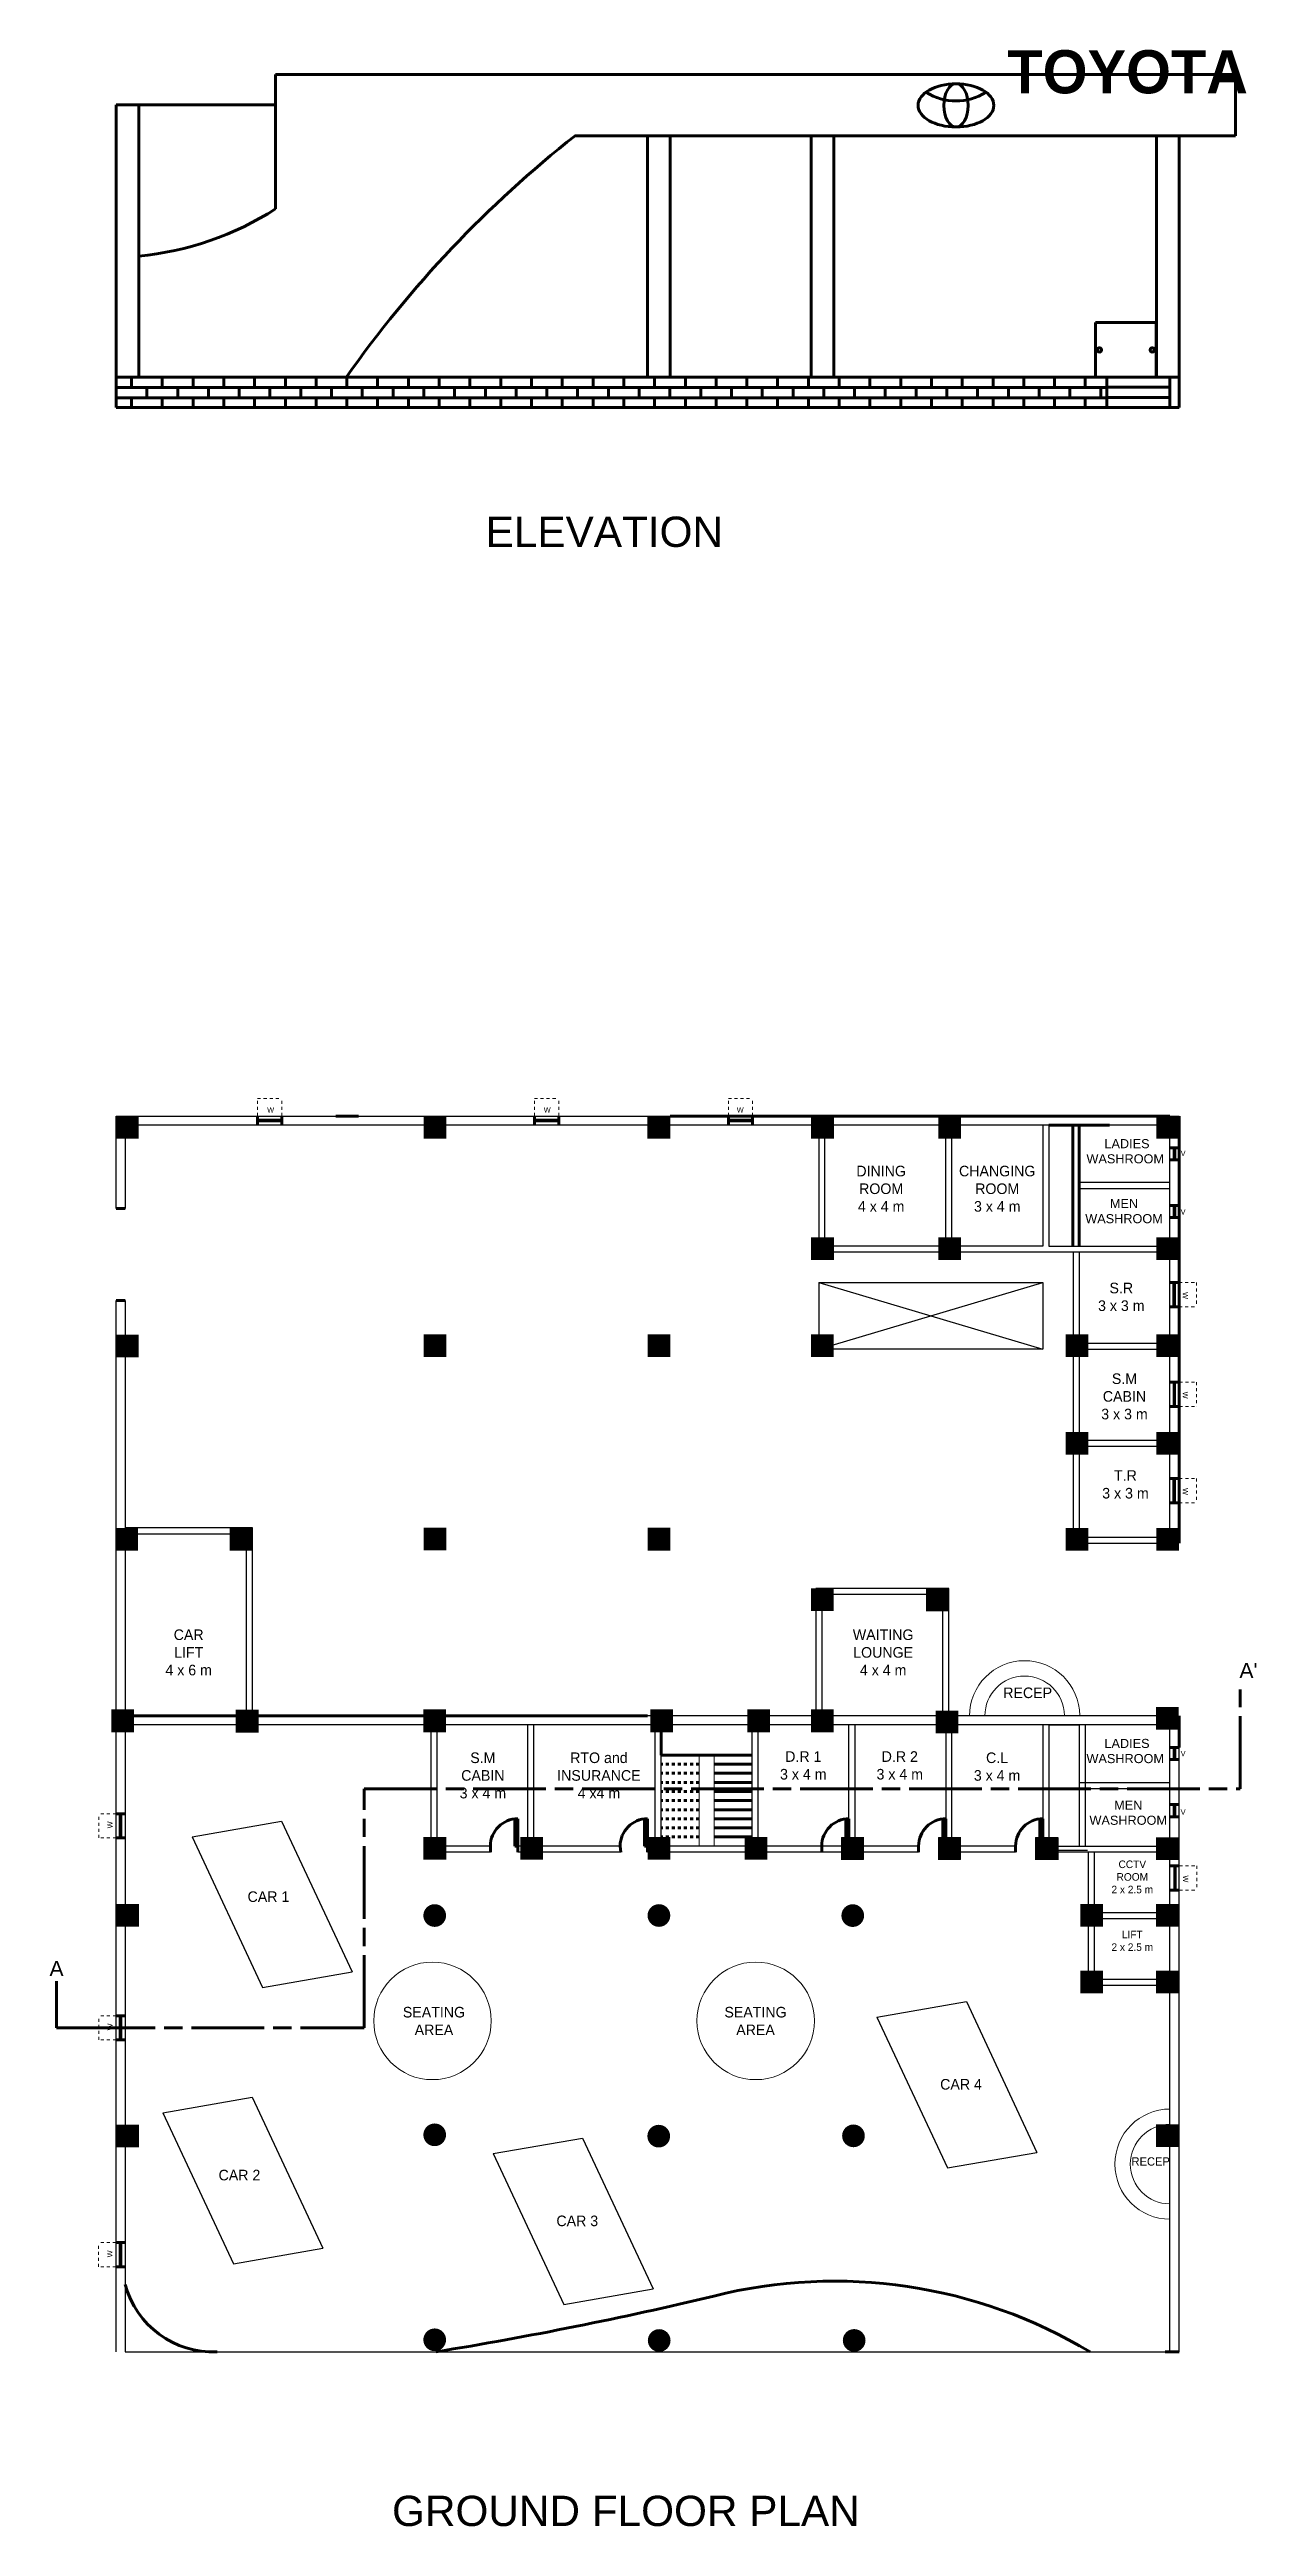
# Model space of a CAD drawing. Header units: metres. Extents: x 0 to 21654, y 0 to 22499.
# Drawn here: x 10792.6 to 10832.5, y 11229 to 11310.8 of the extents above; entities that cross this region are included whole.
import ezdxf

# ---------------------------------------------------------------- set-up
doc = ezdxf.new("R2010")
doc.units = ezdxf.units.M
for name, pattern in [('ACAD_ISO02W100', [15, 12, -3]), ('ACAD_ISO03W100', [30, 12, -18]), ('ACAD_ISO08W100', [36, 24, -3, 6, -3]), ('DASHED2', [9.525, 6.35, -3.175])]:
    doc.linetypes.add(name, pattern=pattern)
doc.layers.add('chajja', color=100, linetype='DASHED2')
doc.layers.add('window', color=140, linetype='Continuous')
doc.layers.add('column', color=30, linetype='Continuous', true_color=0xfc9803)
doc.styles.get("Standard").update_dxf_attribs({"font": 'arial.ttf'})

msp = doc.modelspace()

# ---------------------------------------------------------------- texts
at = {"linetype": 'Continuous', "lineweight": 100, "ltscale": 2, "attachment_point": 1}
for s, width, insert, char_height in [('{\\fBahnschrift SemiBold|b0|i0|c0|p34;\\H0.57028x;\\C240;\\c2367469;TOYOTA\\H1.75352x; }', 14.452, (10824.235, 11310.778), 2.5), ('{\\C0;V}', 0.14325, (10829.957, 11274.448), 0.175), ('{\\C0;V}', 0.14325, (10829.957, 11272.513), 0.175), ('{\\C0;V}', 0.14325, (10829.957, 11254.633), 0.175), ('{\\C0;V}', 0.14325, (10829.957, 11252.698), 0.175)]:
    msp.add_mtext_dynamic_manual_height_columns(s, width=width, gutter_width=12.5, heights=[0], dxfattribs=dict(at, insert=insert, char_height=char_height))
at = {"linetype": 'ByBlock', "lineweight": 100, "ltscale": 2, "char_height": 1, "attachment_point": 1}
for s, insert in [('ELEVATION', (10807.006, 11295.38)), ('GROUND FLOOR PLAN', (10803.915, 11230.043))]:
    msp.add_mtext_dynamic_manual_height_columns(s, width=23.98583, gutter_width=12.5, heights=[0], dxfattribs=dict(at, insert=insert))
at = {"linetype": 'ACAD_ISO02W100', "lineweight": 0, "ltscale": 2, "char_height": 0.175, "attachment_point": 1}
for insert in [(10799.717, 11275.882), (10808.851, 11275.882), (10815.224, 11275.882)]:
    msp.add_mtext_dynamic_manual_height_columns('\\pxqc;W', width=0.37934, gutter_width=12.5, heights=[0], dxfattribs=dict(at, insert=insert))
at = {"linetype": 'ACAD_ISO08W100', "lineweight": 100, "ltscale": 2, "attachment_point": 1}
for s, width, insert, char_height in [('\\pxqc; LADIES\\PWASHROOM', 4.03015, (10826.112, 11274.829), 0.3), ('\\pxqc;MEN \\PWASHROOM', 4.03015, (10826.072, 11272.853), 0.3), ("A'", 0.56473, (10831.897, 11257.537), 0.5), ('\\pxqc; LADIES\\PWASHROOM', 4.03015, (10826.112, 11255.029), 0.3), ('\\pxqc;MEN \\PWASHROOM', 4.03015, (10826.211, 11252.993), 0.3), ('A', 0.56473, (10792.604, 11247.699), 0.5)]:
    msp.add_mtext_dynamic_manual_height_columns(s, width=width, gutter_width=12.5, heights=[0], dxfattribs=dict(at, insert=insert, char_height=char_height))
at = {"attachment_point": 1}
for s, width, insert, char_height in [('\\pxqc;{\\fArtifakt Element Medium|b0|i0|c0|p34;DINING ROOM\\P4 x 4 m}', 1.83177, (10819.151, 11273.95), 0.35), ('\\pxqc;{\\fArtifakt Element Medium|b0|i0|c0|p34;CHANGING ROOM\\P3 x 4 m}', 1.83177, (10822.984, 11273.95), 0.35), ('\\pxqc;{\\fArtifakt Element Medium|b0|i0|c0|p34;S.R\\P3 x 3 m}', 1.83177, (10827.081, 11270.089), 0.35), ('\\pxqc;{\\fArtifakt Element Medium|b0|i0|c0|p34;S.M CABIN\\P3 x 3 m}', 1.83177, (10827.186, 11267.094), 0.35), ('\\pxqc;{\\fArtifakt Element Medium|b0|i0|c0|p34;T.R\\P3 x 3 m}', 1.83177, (10827.219, 11263.898), 0.35), ('\\pxqc;{\\fArtifakt Element Medium|b0|i0|c0|p34;CAR LIFT\\P4 x 6 m}', 1.83177, (10796.284, 11258.643), 0.35), ('\\pxqc;{\\fArtifakt Element Medium|b0|i0|c0|p34;WAITING LOUNGE\\P4 x 4 m}', 1.83177, (10819.217, 11258.643), 0.35), ('{\\fArtifakt Element Medium|b0|i0|c0|p34;RECEP}', 1.83177, (10824.1, 11256.725), 0.35), ('\\pxqc;{\\fArtifakt Element Medium|b0|i0|c0|p34;S.M\\PCABIN\\P3 x 4 m}', 1.83177, (10805.999, 11254.581), 0.35), ('\\pxqc;{\\fArtifakt Element Medium|b0|i0|c0|p34;RTO and\\PINSURANCE\\P4 x4 m}', 2.26255, (10809.616, 11254.581), 0.35), ('\\pxqc;{\\fArtifakt Element Medium|b0|i0|c0|p34;D.R 1\\P3 x 4 m}', 1.83177, (10816.58, 11254.621), 0.35), ('\\pxqc;{\\fArtifakt Element Medium|b0|i0|c0|p34;D.R 2\\P3 x 4 m}', 1.83177, (10819.766, 11254.621), 0.35), ('\\pxqc;{\\fArtifakt Element Medium|b0|i0|c0|p34;C.L\\P3 x 4 m}', 1.83177, (10822.979, 11254.581), 0.35), ('\\pxqc;{\\fArtifakt Element Medium|b0|i0|c0|p34;CCTV ROOM\\P2 x 2.5 m}', 1.61733, (10827.552, 11251.014), 0.25), ('\\pxqc;{\\fArtifakt Element Medium|b0|i0|c0|p34;CAR 1}', 1.83177, (10798.918, 11249.996), 0.35), ('\\pxqc;{\\fArtifakt Element Medium|b0|i0|c0|p34;LIFT\\P2 x 2.5 m}', 1.61733, (10827.552, 11248.695), 0.25), ('\\pxqc;{\\fArtifakt Element Medium|b0|i0|c0|p34;SEATING AREA}', 1.83177, (10804.384, 11246.182), 0.35), ('\\pxqc;{\\fArtifakt Element Medium|b0|i0|c0|p34;SEATING AREA}', 1.83177, (10815.003, 11246.182), 0.35), ('\\pxqc;{\\fArtifakt Element Medium|b0|i0|c0|p34;CAR 4}', 1.83177, (10821.789, 11243.801), 0.35), ('\\pxqc;{\\fArtifakt Element Medium|b0|i0|c0|p34;RECEP}', 1.83177, (10828.052, 11241.216), 0.275), ('\\pxqc;{\\fArtifakt Element Medium|b0|i0|c0|p34;CAR 2}', 1.83177, (10797.961, 11240.804), 0.35), ('\\pxqc;{\\fArtifakt Element Medium|b0|i0|c0|p34;CAR 3}', 1.83177, (10809.117, 11239.292), 0.35)]:
    msp.add_mtext_dynamic_manual_height_columns(s, width=width, gutter_width=12.5, heights=[0], dxfattribs=dict(at, insert=insert, char_height=char_height))
at = {"linetype": 'ACAD_ISO02W100', "lineweight": 0, "ltscale": 2, "char_height": 0.175, "attachment_point": 1}
for insert, rotation in [((10830.199, 11269.855), 270), ((10830.203, 11266.566), 270), ((10830.202, 11263.385), 270), ((10794.512, 11252.001), 90), ((10830.21, 11250.596), 270), ((10794.512, 11245.33), 90), ((10794.509, 11237.839), 90)]:
    msp.add_mtext_dynamic_manual_height_columns('\\pxqc;W', width=0.37934, gutter_width=12.5, heights=[0], dxfattribs=dict(at, insert=insert, rotation=rotation))

# ---------------------------------------------------------------- hatches: boundary and pattern name
at = {"linetype": 'Continuous', "lineweight": 100, "ltscale": 2, "transparency": 33554664}
h = msp.add_hatch(dxfattribs=at)
h.set_pattern_fill('AR-BRSTD', color=256, scale=0.005)
h.set_pattern_definition([(0, (10794.80455, 11299.97762), (0, 0.338709), []), (90, (10794.80455, 11299.9776), (-0.508, 0.338709), [0.338709, -0.338709])])
h.paths.add_polyline_path([(10827.524, 11298.978), (10827.524, 11299.978), (10794.805, 11299.978), (10794.805, 11298.978)])
at = {"linetype": 'DASHED2', "lineweight": 0, "ltscale": 2, "true_color": 0xf8991e, "transparency": 33554687}
h = msp.add_hatch(color=30, dxfattribs=at)
h.dxf.hatch_style = 1
edge = h.paths.add_edge_path()
edge.add_arc((10805.324, 11249.197), 0.375, 0, 360)
h = msp.add_hatch(color=30, dxfattribs=at)
h.dxf.hatch_style = 1
edge = h.paths.add_edge_path()
edge.add_arc((10812.729, 11249.198), 0.375, 0, 360)
h = msp.add_hatch(color=30, dxfattribs=at)
h.dxf.hatch_style = 1
edge = h.paths.add_edge_path()
edge.add_arc((10819.129, 11249.195), 0.375, 0, 360)
h = msp.add_hatch(color=30, dxfattribs=at)
h.dxf.hatch_style = 1
edge = h.paths.add_edge_path()
edge.add_arc((10805.324, 11241.958), 0.375, 0, 360)
h = msp.add_hatch(color=30, dxfattribs=at)
h.dxf.hatch_style = 1
edge = h.paths.add_edge_path()
edge.add_arc((10812.722, 11241.914), 0.375, 0, 360)
h = msp.add_hatch(color=30, dxfattribs=at)
h.dxf.hatch_style = 1
edge = h.paths.add_edge_path()
edge.add_arc((10819.153, 11241.924), 0.375, 0, 360)
h = msp.add_hatch(color=30, dxfattribs=at)
h.dxf.hatch_style = 1
edge = h.paths.add_edge_path()
edge.add_arc((10805.324, 11235.191), 0.375, 0, 360)
h = msp.add_hatch(color=30, dxfattribs=at)
h.dxf.hatch_style = 1
edge = h.paths.add_edge_path()
edge.add_arc((10812.737, 11235.168), 0.375, 0, 360)
h = msp.add_hatch(color=30, dxfattribs=at)
h.dxf.hatch_style = 1
edge = h.paths.add_edge_path()
edge.add_arc((10819.176, 11235.17), 0.375, 0, 360)
at = {"layer": 'column', "linetype": 'ACAD_ISO02W100', "lineweight": 100, "transparency": 33554687}
h = msp.add_hatch(color=256, dxfattribs=at)
h.dxf.hatch_style = 1
h.paths.add_polyline_path([(10795.548, 11275.592), (10794.798, 11275.592), (10794.798, 11274.842), (10795.548, 11274.842)])
h = msp.add_hatch(color=256, dxfattribs=at)
h.dxf.hatch_style = 1
h.paths.add_polyline_path([(10795.548, 11275.592), (10794.798, 11275.592), (10794.798, 11274.842), (10795.548, 11274.842)])
h = msp.add_hatch(color=256, dxfattribs=at)
h.dxf.hatch_style = 1
h.paths.add_polyline_path([(10795.548, 11275.592), (10794.798, 11275.592), (10794.798, 11274.842), (10795.548, 11274.842)])
h = msp.add_hatch(color=256, dxfattribs=at)
h.dxf.hatch_style = 1
h.paths.add_polyline_path([(10805.705, 11275.592), (10804.955, 11275.592), (10804.955, 11274.842), (10805.705, 11274.842)])
h = msp.add_hatch(color=256, dxfattribs=at)
h.dxf.hatch_style = 1
h.paths.add_polyline_path([(10813.101, 11275.592), (10812.351, 11275.592), (10812.351, 11274.842), (10813.101, 11274.842)])
h = msp.add_hatch(color=256, dxfattribs=at)
h.dxf.hatch_style = 1
h.paths.add_polyline_path([(10818.505, 11275.592), (10817.755, 11275.592), (10817.755, 11274.842), (10818.505, 11274.842)])
h = msp.add_hatch(color=256, dxfattribs=at)
h.dxf.hatch_style = 1
h.paths.add_polyline_path([(10822.705, 11275.592), (10821.955, 11275.592), (10821.955, 11274.842), (10822.705, 11274.842)])
h = msp.add_hatch(color=256, dxfattribs=at)
h.dxf.hatch_style = 1
h.paths.add_polyline_path([(10829.905, 11275.592), (10829.155, 11275.592), (10829.155, 11274.842), (10829.905, 11274.842)])
h = msp.add_hatch(color=256, dxfattribs=at)
h.dxf.hatch_style = 1
h.paths.add_polyline_path([(10829.905, 11275.592), (10829.155, 11275.592), (10829.155, 11274.842), (10829.905, 11274.842)])
h = msp.add_hatch(color=256, dxfattribs=at)
h.dxf.hatch_style = 1
h.paths.add_polyline_path([(10829.905, 11275.592), (10829.155, 11275.592), (10829.155, 11274.842), (10829.905, 11274.842)])
h = msp.add_hatch(color=256, dxfattribs=at)
h.dxf.hatch_style = 1
h.paths.add_polyline_path([(10829.905, 11275.592), (10829.155, 11275.592), (10829.155, 11274.842), (10829.905, 11274.842)])
h = msp.add_hatch(color=256, dxfattribs=at)
h.dxf.hatch_style = 1
h.paths.add_polyline_path([(10829.905, 11275.592), (10829.155, 11275.592), (10829.155, 11274.842), (10829.905, 11274.842)])
h = msp.add_hatch(color=256, dxfattribs=at)
h.dxf.hatch_style = 1
h.paths.add_polyline_path([(10829.905, 11275.592), (10829.155, 11275.592), (10829.155, 11274.842), (10829.905, 11274.842)])
h = msp.add_hatch(color=256, dxfattribs=at)
h.dxf.hatch_style = 1
h.paths.add_polyline_path([(10829.905, 11275.592), (10829.155, 11275.592), (10829.155, 11274.842), (10829.905, 11274.842)])
h = msp.add_hatch(color=256, dxfattribs=at)
h.dxf.hatch_style = 1
h.paths.add_polyline_path([(10829.905, 11275.592), (10829.155, 11275.592), (10829.155, 11274.842), (10829.905, 11274.842)])
h = msp.add_hatch(color=256, dxfattribs=at)
h.dxf.hatch_style = 1
h.paths.add_polyline_path([(10829.905, 11275.592), (10829.155, 11275.592), (10829.155, 11274.842), (10829.905, 11274.842)])
h = msp.add_hatch(color=256, dxfattribs=at)
h.dxf.hatch_style = 1
h.paths.add_polyline_path([(10829.905, 11275.592), (10829.155, 11275.592), (10829.155, 11274.842), (10829.905, 11274.842)])
h = msp.add_hatch(color=256, dxfattribs=at)
h.dxf.hatch_style = 1
h.paths.add_polyline_path([(10829.905, 11275.592), (10829.155, 11275.592), (10829.155, 11274.842), (10829.905, 11274.842)])
h = msp.add_hatch(color=256, dxfattribs=at)
h.dxf.hatch_style = 1
h.paths.add_polyline_path([(10829.905, 11275.592), (10829.155, 11275.592), (10829.155, 11274.842), (10829.905, 11274.842)])
h = msp.add_hatch(color=256, dxfattribs=at)
h.dxf.hatch_style = 1
h.paths.add_polyline_path([(10818.505, 11271.592), (10817.755, 11271.592), (10817.755, 11270.842), (10818.505, 11270.842)])
h = msp.add_hatch(color=256, dxfattribs=at)
h.dxf.hatch_style = 1
h.paths.add_polyline_path([(10822.705, 11271.592), (10821.955, 11271.592), (10821.955, 11270.842), (10822.705, 11270.842)])
h = msp.add_hatch(color=256, dxfattribs=at)
h.dxf.hatch_style = 1
h.paths.add_polyline_path([(10829.905, 11271.592), (10829.155, 11271.592), (10829.155, 11270.842), (10829.905, 11270.842)])
h = msp.add_hatch(color=256, dxfattribs=at)
h.dxf.hatch_style = 1
h.paths.add_polyline_path([(10795.548, 11268.375), (10794.798, 11268.375), (10794.798, 11267.625), (10795.548, 11267.625)])
h = msp.add_hatch(color=256, dxfattribs=at)
h.dxf.hatch_style = 1
h.paths.add_polyline_path([(10805.707, 11268.384), (10804.957, 11268.384), (10804.957, 11267.634), (10805.707, 11267.634)])
h = msp.add_hatch(color=256, dxfattribs=at)
h.dxf.hatch_style = 1
h.paths.add_polyline_path([(10813.104, 11268.385), (10812.354, 11268.385), (10812.354, 11267.635), (10813.104, 11267.635)])
h = msp.add_hatch(color=256, dxfattribs=at)
h.dxf.hatch_style = 1
h.paths.add_polyline_path([(10818.5, 11268.386), (10817.75, 11268.386), (10817.75, 11267.636), (10818.5, 11267.636)])
h = msp.add_hatch(color=256, dxfattribs=at)
h.dxf.hatch_style = 1
h.paths.add_polyline_path([(10826.905, 11268.383), (10826.155, 11268.383), (10826.155, 11267.633), (10826.905, 11267.633)])
h = msp.add_hatch(color=256, dxfattribs=at)
h.dxf.hatch_style = 1
h.paths.add_polyline_path([(10829.905, 11268.383), (10829.155, 11268.383), (10829.155, 11267.633), (10829.905, 11267.633)])
h = msp.add_hatch(color=256, dxfattribs=at)
h.dxf.hatch_style = 1
h.paths.add_polyline_path([(10826.905, 11265.163), (10826.155, 11265.163), (10826.155, 11264.413), (10826.905, 11264.413)])
h = msp.add_hatch(color=256, dxfattribs=at)
h.dxf.hatch_style = 1
h.paths.add_polyline_path([(10829.905, 11265.163), (10829.155, 11265.163), (10829.155, 11264.413), (10829.905, 11264.413)])
h = msp.add_hatch(color=256, dxfattribs=at)
h.dxf.hatch_style = 1
h.paths.add_polyline_path([(10795.53, 11261.994), (10794.78, 11261.994), (10794.78, 11261.244), (10795.53, 11261.244)])
h = msp.add_hatch(color=256, dxfattribs=at)
h.dxf.hatch_style = 1
h.paths.add_polyline_path([(10799.307, 11261.994), (10798.557, 11261.994), (10798.557, 11261.244), (10799.307, 11261.244)])
h = msp.add_hatch(color=256, dxfattribs=at)
h.dxf.hatch_style = 1
h.paths.add_polyline_path([(10805.705, 11261.999), (10804.955, 11261.999), (10804.955, 11261.249), (10805.705, 11261.249)])
h = msp.add_hatch(color=256, dxfattribs=at)
h.dxf.hatch_style = 1
h.paths.add_polyline_path([(10813.105, 11261.998), (10812.355, 11261.998), (10812.355, 11261.248), (10813.105, 11261.248)])
h = msp.add_hatch(color=256, dxfattribs=at)
h.dxf.hatch_style = 1
h.paths.add_polyline_path([(10826.905, 11261.992), (10826.155, 11261.992), (10826.155, 11261.242), (10826.905, 11261.242)])
h = msp.add_hatch(color=256, dxfattribs=at)
h.dxf.hatch_style = 1
h.paths.add_polyline_path([(10829.905, 11261.992), (10829.155, 11261.992), (10829.155, 11261.242), (10829.905, 11261.242)])
h = msp.add_hatch(color=256, dxfattribs=at)
h.dxf.hatch_style = 1
h.paths.add_polyline_path([(10818.499, 11259.999), (10817.749, 11259.999), (10817.749, 11259.249), (10818.499, 11259.249)])
h = msp.add_hatch(color=256, dxfattribs=at)
h.dxf.hatch_style = 1
h.paths.add_polyline_path([(10822.303, 11259.994), (10821.553, 11259.994), (10821.553, 11259.244), (10822.303, 11259.244)])
h = msp.add_hatch(color=256, dxfattribs=at)
h.dxf.hatch_style = 1
h.paths.add_polyline_path([(10795.398, 11255.999), (10794.648, 11255.999), (10794.648, 11255.249), (10795.398, 11255.249)])
h = msp.add_hatch(color=256, dxfattribs=at)
h.dxf.hatch_style = 1
h.paths.add_polyline_path([(10795.398, 11255.999), (10794.648, 11255.999), (10794.648, 11255.249), (10795.398, 11255.249)])
h = msp.add_hatch(color=256, dxfattribs=at)
h.dxf.hatch_style = 1
h.paths.add_polyline_path([(10799.507, 11255.989), (10798.757, 11255.989), (10798.757, 11255.239), (10799.507, 11255.239)])
h = msp.add_hatch(color=256, dxfattribs=at)
h.dxf.hatch_style = 1
h.paths.add_polyline_path([(10805.696, 11255.999), (10804.946, 11255.999), (10804.946, 11255.249), (10805.696, 11255.249)])
h = msp.add_hatch(color=256, dxfattribs=at)
h.dxf.hatch_style = 1
h.paths.add_polyline_path([(10813.197, 11255.999), (10812.447, 11255.999), (10812.447, 11255.249), (10813.197, 11255.249)])
h = msp.add_hatch(color=256, dxfattribs=at)
h.dxf.hatch_style = 1
h.paths.add_polyline_path([(10816.399, 11255.999), (10815.649, 11255.999), (10815.649, 11255.249), (10816.399, 11255.249)])
h = msp.add_hatch(color=256, dxfattribs=at)
h.dxf.hatch_style = 1
h.paths.add_polyline_path([(10818.499, 11255.999), (10817.749, 11255.999), (10817.749, 11255.249), (10818.499, 11255.249)])
h = msp.add_hatch(color=256, dxfattribs=at)
h.dxf.hatch_style = 1
h.paths.add_polyline_path([(10822.613, 11255.958), (10821.863, 11255.958), (10821.863, 11255.208), (10822.613, 11255.208)])
h = msp.add_hatch(color=256, dxfattribs=at)
h.dxf.hatch_style = 1
h.paths.add_polyline_path([(10829.894, 11256.078), (10829.144, 11256.078), (10829.144, 11255.328), (10829.894, 11255.328)])
h = msp.add_hatch(color=256, dxfattribs=at)
h.dxf.hatch_style = 1
h.paths.add_polyline_path([(10805.703, 11251.792), (10804.953, 11251.792), (10804.953, 11251.042), (10805.703, 11251.042)])
h = msp.add_hatch(color=256, dxfattribs=at)
h.dxf.hatch_style = 1
h.paths.add_polyline_path([(10808.903, 11251.792), (10808.153, 11251.792), (10808.153, 11251.042), (10808.903, 11251.042)])
h = msp.add_hatch(color=256, dxfattribs=at)
h.dxf.hatch_style = 1
h.paths.add_polyline_path([(10813.103, 11251.792), (10812.353, 11251.792), (10812.353, 11251.042), (10813.103, 11251.042)])
h = msp.add_hatch(color=256, dxfattribs=at)
h.dxf.hatch_style = 1
h.paths.add_polyline_path([(10816.305, 11251.792), (10815.555, 11251.792), (10815.555, 11251.042), (10816.305, 11251.042)])
h = msp.add_hatch(color=256, dxfattribs=at)
h.dxf.hatch_style = 1
h.paths.add_polyline_path([(10819.494, 11251.778), (10818.744, 11251.778), (10818.744, 11251.028), (10819.494, 11251.028)])
h = msp.add_hatch(color=256, dxfattribs=at)
h.dxf.hatch_style = 1
h.paths.add_polyline_path([(10819.505, 11251.792), (10818.755, 11251.792), (10818.755, 11251.042), (10819.505, 11251.042)])
h = msp.add_hatch(color=256, dxfattribs=at)
h.dxf.hatch_style = 1
h.paths.add_polyline_path([(10822.694, 11251.778), (10821.944, 11251.778), (10821.944, 11251.028), (10822.694, 11251.028)])
h = msp.add_hatch(color=256, dxfattribs=at)
h.dxf.hatch_style = 1
h.paths.add_polyline_path([(10822.705, 11251.792), (10821.955, 11251.792), (10821.955, 11251.042), (10822.705, 11251.042)])
h = msp.add_hatch(color=256, dxfattribs=at)
h.dxf.hatch_style = 1
h.paths.add_polyline_path([(10825.894, 11251.778), (10825.144, 11251.778), (10825.144, 11251.028), (10825.894, 11251.028)])
h = msp.add_hatch(color=256, dxfattribs=at)
h.dxf.hatch_style = 1
h.paths.add_polyline_path([(10825.905, 11251.792), (10825.155, 11251.792), (10825.155, 11251.042), (10825.905, 11251.042)])
h = msp.add_hatch(color=256, dxfattribs=at)
h.dxf.hatch_style = 1
h.paths.add_polyline_path([(10825.929, 11251.778), (10825.179, 11251.778), (10825.179, 11251.028), (10825.929, 11251.028)])
h = msp.add_hatch(color=256, dxfattribs=at)
h.dxf.hatch_style = 1
h.paths.add_polyline_path([(10829.894, 11251.778), (10829.144, 11251.778), (10829.144, 11251.028), (10829.894, 11251.028)])
h = msp.add_hatch(color=256, dxfattribs=at)
h.dxf.hatch_style = 1
h.paths.add_polyline_path([(10795.555, 11249.576), (10794.805, 11249.576), (10794.805, 11248.826), (10795.555, 11248.826)])
h = msp.add_hatch(color=256, dxfattribs=at)
h.dxf.hatch_style = 1
h.paths.add_polyline_path([(10827.394, 11249.578), (10826.644, 11249.578), (10826.644, 11248.828), (10827.394, 11248.828)])
h = msp.add_hatch(color=256, dxfattribs=at)
h.dxf.hatch_style = 1
h.paths.add_polyline_path([(10829.894, 11249.578), (10829.144, 11249.578), (10829.144, 11248.828), (10829.894, 11248.828)])
h = msp.add_hatch(color=256, dxfattribs=at)
h.dxf.hatch_style = 1
h.paths.add_polyline_path([(10827.394, 11247.377), (10826.644, 11247.377), (10826.644, 11246.627), (10827.394, 11246.627)])
h = msp.add_hatch(color=256, dxfattribs=at)
h.dxf.hatch_style = 1
h.paths.add_polyline_path([(10829.894, 11247.377), (10829.144, 11247.377), (10829.144, 11246.627), (10829.894, 11246.627)])
h = msp.add_hatch(color=256, dxfattribs=at)
h.dxf.hatch_style = 1
h.paths.add_polyline_path([(10795.555, 11242.294), (10794.805, 11242.294), (10794.805, 11241.544), (10795.555, 11241.544)])
h = msp.add_hatch(color=256, dxfattribs=at)
h.dxf.hatch_style = 1
h.paths.add_polyline_path([(10829.894, 11242.307), (10829.144, 11242.307), (10829.144, 11241.557), (10829.894, 11241.557)])

# ---------------------------------------------------------------- linework, layer by layer
at = {"linetype": 'Continuous', "lineweight": 100, "ltscale": 2}
for p, q in [((10800.071, 11308.978), (10800.071, 11309.978)), ((10800.071, 11309.978), (10831.772, 11309.978)), ((10831.772, 11309.978), (10831.772, 11307.952)), ((10831.772, 11309.978), (10831.772, 11309.978)), ((10831.772, 11309.978), (10831.772, 11309.978)), ((10831.772, 11309.978), (10831.772, 11309.678)), ((10794.805, 11298.978), (10794.805, 11308.978)), ((10794.805, 11308.978), (10800.071, 11308.978)), ((10795.555, 11299.978), (10795.555, 11308.978)), ((10795.555, 11308.978), (10795.555, 11299.978)), ((10795.555, 11308.978), (10795.555, 11303.978)), ((10800.071, 11305.538), (10800.071, 11308.978)), ((10831.772, 11307.952), (10831.772, 11308.252)), ((10831.772, 11307.952), (10809.957, 11307.952)), ((10812.355, 11299.978), (10812.355, 11307.952)), ((10813.105, 11299.978), (10813.105, 11307.952)), ((10817.757, 11299.978), (10817.757, 11307.952)), ((10818.507, 11299.978), (10818.507, 11307.952)), ((10829.155, 11299.978), (10829.155, 11307.952)), ((10829.905, 11298.978), (10829.905, 11307.952)), ((10827.146, 11301.79), (10827.146, 11299.978)), ((10828.146, 11301.79), (10827.146, 11301.79)), ((10828.146, 11301.79), (10829.146, 11301.79)), ((10829.146, 11301.79), (10829.146, 11299.978)), ((10794.805, 11299.978), (10829.905, 11299.978)), ((10794.805, 11299.978), (10794.805, 11298.978)), ((10829.605, 11299.978), (10827.524, 11299.978)), ((10827.524, 11299.978), (10827.524, 11298.978)), ((10827.524, 11299.978), (10827.524, 11299.655)), ((10829.605, 11299.978), (10829.605, 11298.978)), ((10829.905, 11299.978), (10829.905, 11298.978)), ((10827.524, 11299.655), (10829.605, 11299.655)), ((10827.524, 11298.978), (10827.524, 11299.316)), ((10827.524, 11299.316), (10829.605, 11299.316)), ((10794.805, 11298.978), (10829.905, 11298.978)), ((10794.805, 11275.592), (10794.805, 11275.592)), ((10818.507, 11275.592), (10813.105, 11275.592)), ((10829.605, 11275.592), (10818.507, 11275.592)), ((10829.605, 11275.292), (10829.605, 11275.592)), ((10825.605, 11275.292), (10827.605, 11275.292)), ((10826.401, 11275.292), (10826.401, 11271.292)), ((10826.602, 11275.292), (10826.602, 11271.292))]:
    msp.add_line(p, q, dxfattribs=at)
for p, q in [((10794.805, 11275.592), (10829.905, 11275.592)), ((10794.805, 11272.534), (10794.805, 11275.592)), ((10795.105, 11275.292), (10795.105, 11275.592)), ((10795.105, 11275.292), (10795.105, 11272.534)), ((10829.605, 11275.292), (10795.105, 11275.292)), ((10818.005, 11275.292), (10818.005, 11271.092)), ((10818.205, 11271.292), (10818.205, 11275.292)), ((10822.205, 11271.292), (10822.205, 11275.292)), ((10822.405, 11271.292), (10822.405, 11275.292)), ((10825.405, 11275.292), (10825.405, 11271.292)), ((10829.605, 11275.292), (10825.605, 11275.292)), ((10825.605, 11275.292), (10825.605, 11271.292)), ((10829.605, 11261.492), (10829.605, 11275.292)), ((10829.605, 11273.392), (10826.602, 11273.392)), ((10829.605, 11273.192), (10826.602, 11273.192)), ((10829.605, 11273.192), (10827.605, 11273.192)), ((10829.605, 11273.192), (10827.605, 11273.192)), ((10822.205, 11271.292), (10818.205, 11271.292)), ((10825.405, 11271.292), (10822.405, 11271.292)), ((10825.605, 11271.292), (10829.605, 11271.292)), ((10829.605, 11271.092), (10818.005, 11271.092)), ((10826.405, 11271.092), (10826.405, 11268.092)), ((10829.605, 11271.092), (10826.605, 11271.092)), ((10826.605, 11271.092), (10826.605, 11268.092)), ((10818.005, 11270.092), (10825.405, 11270.092)), ((10818.005, 11270.092), (10818.005, 11267.892)), ((10818.005, 11267.892), (10825.405, 11270.092)), ((10818.005, 11270.092), (10825.405, 11267.892)), ((10825.405, 11270.092), (10825.405, 11267.892)), ((10794.805, 11234.792), (10794.805, 11269.503)), ((10795.105, 11269.504), (10795.105, 11234.792)), ((10826.405, 11268.092), (10826.405, 11261.492)), ((10826.605, 11268.092), (10829.605, 11268.092)), ((10825.405, 11267.892), (10818.005, 11267.892)), ((10826.605, 11267.892), (10829.605, 11267.892)), ((10826.605, 11267.892), (10826.605, 11264.892)), ((10826.605, 11264.892), (10829.605, 11264.892)), ((10826.605, 11264.692), (10829.605, 11264.692)), ((10826.605, 11264.692), (10826.605, 11261.692)), ((10826.405, 11261.492), (10829.605, 11261.492)), ((10826.605, 11261.692), (10829.605, 11261.692)), ((10817.905, 11259.992), (10817.905, 11255.792)), ((10822.305, 11259.992), (10817.905, 11259.992)), ((10822.105, 11259.792), (10818.105, 11259.792)), ((10818.105, 11259.792), (10818.105, 11255.792)), ((10822.105, 11255.792), (10822.105, 11259.792)), ((10822.305, 11255.792), (10822.305, 11259.992)), ((10829.605, 11255.792), (10795.105, 11255.792)), ((10795.105, 11255.792), (10799.105, 11255.792)), ((10829.605, 11255.792), (10822.105, 11255.792)), ((10829.605, 11234.792), (10829.605, 11255.792)), ((10829.605, 11255.492), (10795.105, 11255.492)), ((10805.203, 11251.292), (10805.203, 11255.492)), ((10805.403, 11251.492), (10805.403, 11255.492)), ((10808.403, 11251.292), (10808.403, 11255.492)), ((10808.603, 11251.492), (10808.603, 11255.492)), ((10812.603, 11251.292), (10812.603, 11255.492)), ((10812.803, 11251.492), (10812.803, 11255.492)), ((10815.805, 11251.292), (10815.805, 11255.492)), ((10816.005, 11251.492), (10816.005, 11255.492)), ((10819.005, 11251.292), (10819.005, 11255.492)), ((10819.205, 11251.492), (10819.205, 11255.492)), ((10822.205, 11255.492), (10822.205, 11251.292)), ((10822.405, 11251.492), (10822.405, 11255.492)), ((10825.405, 11255.492), (10825.405, 11251.292)), ((10829.605, 11255.492), (10825.605, 11255.492)), ((10825.605, 11255.492), (10825.605, 11251.492)), ((10825.605, 11255.492), (10826.605, 11255.492)), ((10826.605, 11255.492), (10826.605, 11251.492)), ((10826.605, 11255.492), (10826.605, 11253.492)), ((10826.805, 11255.492), (10826.805, 11251.492)), ((10829.905, 11234.792), (10829.905, 11254.745)), ((10826.605, 11253.592), (10829.605, 11253.592)), ((10826.605, 11253.592), (10829.605, 11253.592)), ((10826.605, 11253.592), (10829.605, 11253.592)), ((10826.605, 11253.392), (10829.605, 11253.392)), ((10797.31, 11251.8), (10800.265, 11252.316)), ((10797.31, 11251.8), (10799.64, 11246.818)), ((10800.265, 11252.316), (10802.595, 11247.335)), ((10807.165, 11251.292), (10805.203, 11251.292)), ((10807.165, 11251.492), (10805.403, 11251.492)), ((10808.403, 11251.492), (10807.965, 11251.492)), ((10808.403, 11251.292), (10808.065, 11251.292)), ((10811.47, 11251.292), (10808.403, 11251.292)), ((10811.448, 11251.492), (10808.603, 11251.492)), ((10812.603, 11251.492), (10812.248, 11251.492)), ((10812.603, 11251.292), (10812.348, 11251.292)), ((10815.803, 11251.292), (10812.594, 11251.292)), ((10815.803, 11251.492), (10812.803, 11251.492)), ((10819.005, 11251.292), (10815.795, 11251.292)), ((10819.005, 11251.492), (10816.005, 11251.492)), ((10818.105, 11251.292), (10816.143, 11251.292)), ((10818.105, 11251.492), (10816.343, 11251.492)), ((10819.343, 11251.492), (10818.905, 11251.492)), ((10821.305, 11251.292), (10819.005, 11251.292)), ((10819.343, 11251.292), (10819.005, 11251.292)), ((10821.305, 11251.492), (10819.205, 11251.492)), ((10821.305, 11251.292), (10819.343, 11251.292)), ((10821.305, 11251.492), (10819.543, 11251.492)), ((10822.205, 11251.492), (10822.105, 11251.492)), ((10822.543, 11251.492), (10822.105, 11251.492)), ((10824.505, 11251.292), (10822.205, 11251.292)), ((10822.543, 11251.292), (10822.205, 11251.292)), ((10824.505, 11251.492), (10822.405, 11251.492)), ((10824.505, 11251.292), (10822.543, 11251.292)), ((10824.505, 11251.492), (10822.743, 11251.492)), ((10825.405, 11251.492), (10825.305, 11251.492)), ((10825.743, 11251.492), (10825.305, 11251.492)), ((10826.878, 11251.344), (10825.405, 11251.344)), ((10829.605, 11251.292), (10825.405, 11251.292)), ((10825.743, 11251.292), (10825.405, 11251.292)), ((10825.605, 11251.492), (10829.605, 11251.492)), ((10826.905, 11251.292), (10826.905, 11249.092)), ((10829.605, 11251.292), (10827.105, 11251.292)), ((10827.105, 11251.292), (10827.105, 11249.292)), ((10827.105, 11249.292), (10829.605, 11249.292)), ((10829.605, 11249.092), (10826.905, 11249.092)), ((10826.905, 11249.092), (10826.905, 11246.892)), ((10827.105, 11249.092), (10827.105, 11247.092)), ((10799.64, 11246.818), (10802.595, 11247.335)), ((10829.605, 11246.892), (10826.905, 11246.892)), ((10827.105, 11247.092), (10829.605, 11247.092)), ((10819.927, 11245.845), (10822.882, 11246.361)), ((10822.882, 11246.361), (10825.213, 11241.379)), ((10819.927, 11245.845), (10822.257, 11240.863)), ((10796.347, 11242.682), (10799.302, 11243.198)), ((10796.347, 11242.682), (10798.677, 11237.7)), ((10799.302, 11243.198), (10801.633, 11238.216)), ((10807.254, 11241.336), (10810.209, 11241.852)), ((10810.209, 11241.852), (10812.54, 11236.87)), ((10807.254, 11241.336), (10809.585, 11236.354)), ((10822.257, 11240.863), (10825.213, 11241.379)), ((10798.677, 11237.7), (10801.633, 11238.216)), ((10809.585, 11236.354), (10812.54, 11236.87)), ((10795.105, 11234.792), (10829.605, 11234.792))]:
    msp.add_line(p, q)
at = {"linetype": 'ACAD_ISO02W100', "lineweight": 100}
for p, q in [((10802.055, 11275.592), (10802.805, 11275.592)), ((10795.105, 11255.792), (10795.105, 11255.792)), ((10795.105, 11255.792), (10795.105, 11255.792))]:
    msp.add_line(p, q, dxfattribs=at)
at = {"linetype": 'ByBlock', "lineweight": 100, "ltscale": 2}
for p, q in [((10829.905, 11275.592), (10829.905, 11261.492)), ((10829.905, 11254.745), (10829.905, 11255.785)), ((10812.803, 11255.492), (10812.803, 11254.492)), ((10812.803, 11254.492), (10815.805, 11254.492)), ((10814.555, 11254.192), (10815.806, 11254.192)), ((10814.555, 11253.892), (10815.806, 11253.892)), ((10814.555, 11253.592), (10815.806, 11253.592)), ((10814.555, 11253.292), (10815.806, 11253.292)), ((10814.555, 11252.992), (10815.806, 11252.992)), ((10814.555, 11252.692), (10815.806, 11252.692)), ((10814.555, 11252.392), (10815.806, 11252.392)), ((10814.555, 11252.092), (10815.806, 11252.092)), ((10814.555, 11251.792), (10815.806, 11251.792))]:
    msp.add_line(p, q, dxfattribs=at)
at = {"linetype": 'ACAD_ISO08W100', "lineweight": 100, "ltscale": 2}
for p, q in [((10795.105, 11272.534), (10794.805, 11272.534)), ((10794.805, 11269.503), (10795.105, 11269.504)), ((10807.165, 11251.492), (10807.165, 11251.292)), ((10808.065, 11251.292), (10808.065, 11251.492)), ((10811.47, 11251.292), (10811.448, 11251.492)), ((10812.348, 11251.492), (10812.348, 11251.292)), ((10818.105, 11251.492), (10818.105, 11251.292)), ((10819.124, 11251.392), (10819.124, 11251.592)), ((10821.305, 11251.492), (10821.305, 11251.292)), ((10822.205, 11251.292), (10822.205, 11251.492)), ((10824.505, 11251.492), (10824.505, 11251.292)), ((10825.405, 11251.292), (10825.405, 11251.492))]:
    msp.add_line(p, q, dxfattribs=at)
at = {"linetype": 'ACAD_ISO08W100', "lineweight": 100, "ltscale": 0.1}
for p, q in [((10831.92, 11253.375), (10831.92, 11256.656)), ((10802.992, 11245.49), (10802.992, 11253.375)), ((10802.992, 11253.375), (10831.92, 11253.375)), ((10792.831, 11245.49), (10792.831, 11247.026)), ((10793.692, 11245.49), (10792.831, 11245.49)), ((10793.692, 11245.49), (10802.992, 11245.49))]:
    msp.add_line(p, q, dxfattribs=at)
at = {"lineweight": 100}
for q in [(10804.953, 11255.792), (10812.352, 11255.792)]:
    msp.add_line((10795.105, 11255.792), q, dxfattribs=at)
at = {"linetype": 'DASHED2', "lineweight": 0, "ltscale": 2}
msp.add_line((10795.105, 11255.792), (10804.953, 11255.792), dxfattribs=at)
at = {"lineweight": 0, "ltscale": 2}
for p, q in [((10822.305, 11255.792), (10822.105, 11255.792)), ((10822.105, 11255.792), (10822.105, 11255.792)), ((10822.305, 11255.792), (10824.805, 11255.792)), ((10814.054, 11254.492), (10814.054, 11251.492)), ((10814.554, 11254.492), (10814.554, 11251.492)), ((10829.605, 11241.542), (10829.605, 11241.542)), ((10795.105, 11234.792), (10805.36, 11234.792)), ((10805.36, 11234.792), (10795.105, 11234.792))]:
    msp.add_line(p, q, dxfattribs=at)
at = {"linetype": 'DASHED2', "lineweight": 100, "ltscale": 0.01}
for p, q in [((10814.055, 11254.192), (10812.805, 11254.192)), ((10814.055, 11253.892), (10812.805, 11253.892)), ((10814.055, 11253.592), (10812.805, 11253.592)), ((10814.055, 11253.292), (10812.805, 11253.292)), ((10814.055, 11252.992), (10812.805, 11252.992)), ((10814.055, 11252.692), (10812.805, 11252.692)), ((10814.055, 11252.392), (10812.805, 11252.392)), ((10814.055, 11252.092), (10812.805, 11252.092)), ((10814.055, 11251.792), (10812.805, 11251.792))]:
    msp.add_line(p, q, dxfattribs=at)
at = {"linetype": 'ACAD_ISO03W100', "lineweight": 100, "ltscale": 2}
for p, q in [((10807.965, 11251.492), (10807.965, 11252.392)), ((10808.065, 11251.492), (10808.065, 11252.392)), ((10812.248, 11251.492), (10812.248, 11252.392)), ((10812.348, 11251.492), (10812.348, 11252.392)), ((10818.905, 11251.492), (10818.905, 11252.392)), ((10819.005, 11251.492), (10819.005, 11252.392)), ((10822.105, 11251.492), (10822.105, 11252.392)), ((10822.205, 11251.492), (10822.205, 11252.392)), ((10825.305, 11251.492), (10825.305, 11252.392)), ((10825.405, 11251.492), (10825.405, 11252.392)), ((10807.965, 11251.492), (10808.065, 11251.492)), ((10812.248, 11251.492), (10812.348, 11251.492)), ((10818.905, 11251.492), (10819.005, 11251.492)), ((10822.105, 11251.492), (10822.205, 11251.492)), ((10825.305, 11251.492), (10825.405, 11251.492))]:
    msp.add_line(p, q, dxfattribs=at)
for points in [[(10799.305, 11255.792), (10799.305, 11261.992), (10799.105, 11261.992), (10795.105, 11261.992)], [(10799.105, 11255.792), (10799.105, 11261.792), (10795.105, 11261.792)]]:
    msp.add_lwpolyline(points)
at = {"linetype": 'ByBlock', "lineweight": 100, "ltscale": 2}
for centre in [(10827.273, 11300.884), (10829.018, 11300.884)]:
    msp.add_circle(centre, 0.0712, dxfattribs=at)
at = {"lineweight": 0, "ltscale": 2}
for centre in [(10805.25, 11245.719), (10815.925, 11245.719)]:
    msp.add_circle(centre, 1.94, dxfattribs=at)
at = {"color": 1, "linetype": 'Continuous', "lineweight": 211, "ltscale": 2}
msp.add_arc((10822.538, 11310.978), 1.875, 237.99434, 302.00566, dxfattribs=at)
at = {"linetype": 'Continuous', "lineweight": 100, "ltscale": 2}
for centre, radius, start, end in [((10833.591, 11277.986), 38.164, 128.2623, 144.81388), ((10794.566, 11314.153), 10.223, 275.54729, 302.57587)]:
    msp.add_arc(centre, radius, start, end, dxfattribs=at)
at = {"lineweight": 0, "ltscale": 2}
for centre, radius, start, end in [((10824.805, 11255.792), 1.819, 0.32968, 180.32968), ((10824.805, 11255.792), 1.311, 0.32968, 180.32968), ((10829.605, 11240.99), 1.819, 90, 270), ((10829.605, 11240.99), 1.311, 90, 270)]:
    msp.add_arc(centre, radius, start, end, dxfattribs=at)
at = {"linetype": 'ACAD_ISO03W100', "lineweight": 100, "ltscale": 2}
for centre in [(10808.065, 11251.492), (10812.348, 11251.492), (10819.005, 11251.492), (10822.205, 11251.492), (10825.405, 11251.492)]:
    msp.add_arc(centre, 0.9, 90, 180, dxfattribs=at)
at = {"linetype": 'ByBlock', "lineweight": 100, "ltscale": 2}
for centre, radius, start, end in [((10798.006, 11237.791), 3.002, 194.8837, 272.50982), ((10818.529, 11220.717), 16.41, 59.05983, 104.05983), ((10784.972, 11360.139), 126.994, 279.23828, 283.46493)]:
    msp.add_arc(centre, radius, start, end, dxfattribs=at)
at = {"color": 1, "linetype": 'Continuous', "lineweight": 211, "ltscale": 2}
for major_axis, ratio in [((-1.25, 0), 0.57024), ((0, -0.713), 0.565888)]:
    msp.add_ellipse((10822.538, 11308.955), major_axis=major_axis, ratio=ratio, dxfattribs=at)
at = {"layer": 'chajja', "linetype": 'ACAD_ISO03W100', "lineweight": 0, "ltscale": 0.002}
for p, q in [((10799.476, 11275.592), (10799.476, 11276.165)), ((10799.476, 11276.165), (10800.276, 11276.165)), ((10800.276, 11275.592), (10800.276, 11276.165)), ((10808.619, 11275.592), (10808.619, 11276.165)), ((10808.619, 11276.165), (10809.419, 11276.165)), ((10809.419, 11275.592), (10809.419, 11276.165)), ((10815.022, 11275.592), (10815.022, 11276.165)), ((10815.022, 11276.165), (10815.822, 11276.165)), ((10815.822, 11275.592), (10815.822, 11276.165)), ((10829.909, 11270.096), (10830.482, 11270.096)), ((10830.482, 11270.096), (10830.482, 11269.296)), ((10829.909, 11269.296), (10830.482, 11269.296)), ((10829.913, 11266.807), (10830.485, 11266.807)), ((10830.485, 11266.807), (10830.485, 11266.007)), ((10829.913, 11266.007), (10830.485, 11266.007)), ((10829.912, 11263.625), (10830.484, 11263.625)), ((10830.484, 11263.625), (10830.484, 11262.825)), ((10829.912, 11262.825), (10830.484, 11262.825)), ((10794.802, 11252.56), (10794.23, 11252.56)), ((10794.23, 11251.76), (10794.23, 11252.56)), ((10794.802, 11251.76), (10794.23, 11251.76)), ((10829.92, 11250.837), (10830.492, 11250.837)), ((10830.492, 11250.837), (10830.492, 11250.037)), ((10829.92, 11250.037), (10830.492, 11250.037)), ((10794.802, 11245.89), (10794.23, 11245.89)), ((10794.23, 11245.09), (10794.23, 11245.89)), ((10794.802, 11245.09), (10794.23, 11245.09)), ((10794.799, 11238.398), (10794.227, 11238.398)), ((10794.227, 11237.598), (10794.227, 11238.398)), ((10794.799, 11237.598), (10794.227, 11237.598))]:
    msp.add_line(p, q, dxfattribs=at)
at = {"layer": 'chajja', "linetype": 'ACAD_ISO02W100', "lineweight": 0, "ltscale": 2}
msp.add_line((10829.605, 11275.292), (10829.605, 11275.292), dxfattribs=at)
at = {"layer": 'window', "lineweight": 100}
for p, q in [((10799.476, 11275.292), (10799.476, 11275.592)), ((10800.276, 11275.452), (10799.476, 11275.452)), ((10800.276, 11275.432), (10799.476, 11275.432)), ((10800.276, 11275.592), (10800.276, 11275.292)), ((10800.276, 11275.292), (10800.276, 11275.442)), ((10808.619, 11275.592), (10808.619, 11275.292)), ((10808.619, 11275.592), (10808.619, 11275.442)), ((10809.419, 11275.452), (10808.619, 11275.452)), ((10809.419, 11275.432), (10808.619, 11275.432)), ((10809.419, 11275.592), (10809.419, 11275.292)), ((10809.419, 11275.292), (10809.419, 11275.442)), ((10815.022, 11275.592), (10815.022, 11275.292)), ((10815.022, 11275.592), (10815.022, 11275.442)), ((10815.822, 11275.452), (10815.022, 11275.452)), ((10815.822, 11275.432), (10815.022, 11275.432)), ((10815.822, 11275.592), (10815.822, 11275.292)), ((10815.822, 11275.292), (10815.822, 11275.442)), ((10829.594, 11270.096), (10829.894, 11270.096)), ((10829.734, 11270.096), (10829.734, 11269.296)), ((10829.894, 11270.096), (10829.744, 11270.096)), ((10829.754, 11270.096), (10829.754, 11269.296)), ((10829.894, 11269.296), (10829.594, 11269.296)), ((10829.598, 11266.807), (10829.898, 11266.807)), ((10829.738, 11266.807), (10829.738, 11266.007)), ((10829.898, 11266.807), (10829.748, 11266.807)), ((10829.758, 11266.807), (10829.758, 11266.007)), ((10829.898, 11266.007), (10829.598, 11266.007)), ((10829.597, 11263.625), (10829.897, 11263.625)), ((10829.737, 11263.625), (10829.737, 11262.825)), ((10829.897, 11263.625), (10829.747, 11263.625)), ((10829.757, 11263.625), (10829.757, 11262.825)), ((10829.897, 11262.825), (10829.597, 11262.825)), ((10794.802, 11252.56), (10795.102, 11252.56)), ((10794.942, 11252.56), (10794.942, 11251.76)), ((10795.102, 11252.56), (10794.952, 11252.56)), ((10794.962, 11252.56), (10794.962, 11251.76)), ((10795.102, 11251.76), (10794.802, 11251.76)), ((10829.62, 11250.837), (10829.92, 11250.837)), ((10829.76, 11250.837), (10829.76, 11250.037)), ((10829.92, 11250.837), (10829.77, 11250.837)), ((10829.78, 11250.837), (10829.78, 11250.037)), ((10829.92, 11250.037), (10829.62, 11250.037)), ((10794.802, 11245.89), (10795.102, 11245.89)), ((10794.942, 11245.89), (10794.942, 11245.09)), ((10795.102, 11245.89), (10794.952, 11245.89)), ((10794.962, 11245.89), (10794.962, 11245.09)), ((10795.102, 11245.09), (10794.802, 11245.09)), ((10794.802, 11238.398), (10795.102, 11238.398)), ((10794.942, 11238.398), (10794.942, 11237.598)), ((10795.102, 11238.398), (10794.952, 11238.398)), ((10794.962, 11238.398), (10794.962, 11237.598)), ((10795.102, 11237.598), (10794.802, 11237.598)), ((10829.905, 11234.792), (10829.605, 11234.792)), ((10829.905, 11234.792), (10829.605, 11234.792)), ((10829.905, 11234.792), (10829.605, 11234.792)), ((10829.905, 11234.792), (10829.605, 11234.792))]:
    msp.add_line(p, q, dxfattribs=at)
at = {"layer": 'window', "linetype": 'Continuous', "lineweight": 100, "ltscale": 2}
for p, q in [((10829.605, 11274.542), (10829.905, 11274.542)), ((10829.755, 11274.542), (10829.745, 11274.542)), ((10829.745, 11274.542), (10829.745, 11274.142)), ((10829.755, 11274.542), (10829.765, 11274.542)), ((10829.765, 11274.542), (10829.765, 11274.142)), ((10829.605, 11274.142), (10829.905, 11274.142)), ((10829.605, 11272.638), (10829.905, 11272.638)), ((10829.605, 11272.238), (10829.905, 11272.238)), ((10829.755, 11272.638), (10829.745, 11272.638)), ((10829.745, 11272.638), (10829.745, 11272.238)), ((10829.755, 11272.638), (10829.765, 11272.638)), ((10829.765, 11272.638), (10829.765, 11272.238)), ((10829.605, 11254.745), (10829.905, 11254.745)), ((10829.605, 11254.345), (10829.905, 11254.345)), ((10829.755, 11254.745), (10829.745, 11254.745)), ((10829.745, 11254.745), (10829.745, 11254.345)), ((10829.755, 11254.745), (10829.765, 11254.745)), ((10829.765, 11254.745), (10829.765, 11254.345)), ((10829.605, 11252.858), (10829.905, 11252.858)), ((10829.605, 11252.458), (10829.905, 11252.458)), ((10829.755, 11252.858), (10829.745, 11252.858)), ((10829.745, 11252.858), (10829.745, 11252.458)), ((10829.755, 11252.858), (10829.765, 11252.858)), ((10829.765, 11252.858), (10829.765, 11252.458)), ((10829.445, 11234.792), (10829.745, 11234.792)), ((10829.595, 11234.792), (10829.585, 11234.792)), ((10829.595, 11234.792), (10829.605, 11234.792))]:
    msp.add_line(p, q, dxfattribs=at)

msp.set_redraw_order([(e.dxf.handle, doc.entitydb.next_handle()) for e in msp.query("TEXT MTEXT ATTDEF DIMENSION ARC_DIMENSION")])  # texts and dimensions are drawn at this point

doc.saveas('drawing.dxf')
